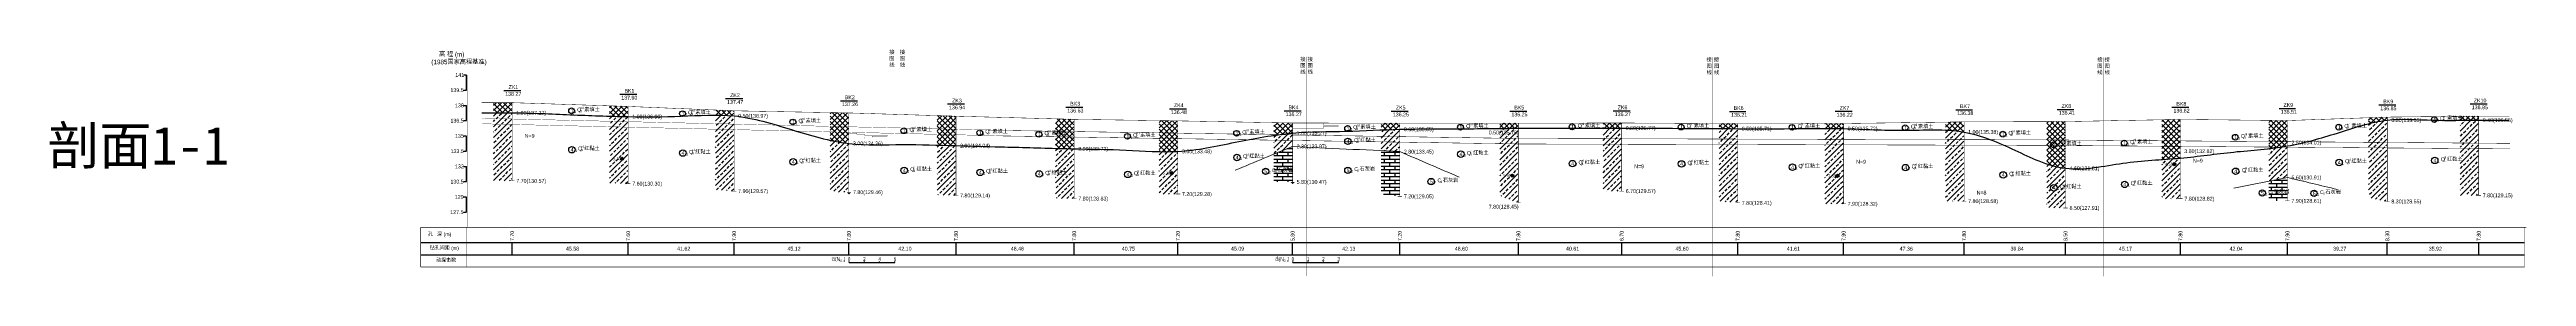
# Model space of a CAD drawing. Header units: inches. Extents: x -205 to 12199, y -11610 to -150.
# Drawn here: x -174 to 1449, y -299 to -150 of the extents above; entities that cross this region are included whole.
import ezdxf
from ezdxf.enums import TextEntityAlignment as Align

# ---------------------------------------------------------------- set-up
doc = ezdxf.new("R2010")
doc.units = ezdxf.units.IN
doc.header["$MEASUREMENT"] = 0
doc.linetypes.add('ACAD_ISO03W100', pattern=[30, 12, -18])
doc.linetypes.add('ACAD_ISO05W100', pattern=[34, 24, -3, 0.5, -3, 0.5, -3])
for name, color, linetype in [('GiCAD_PouMian', 7, 'Continuous'), ('GICAD_QUYANG', 7, 'Continuous'), ('地质-原位曲线', 7, 'Continuous'), ('地质-图框', 7, 'Continuous'), ('地质-地层符号', 3, 'Continuous'), ('地质-地层线', 7, 'Continuous'), ('地质-地面线', 7, 'Continuous'), ('地质-填充花纹', 4, 'Continuous'), ('地质-文字', 7, 'Continuous'), ('地质-标注栏', 7, 'Continuous'), ('地质-标贯', 7, 'Continuous'), ('地质-钻孔', 7, 'Continuous'), ('管底', 7, 'Continuous'), ('红线', 1, 'ACAD_ISO05W100')]:
    doc.layers.add(name, color=color, linetype=linetype)
doc.styles.add('LZ_PMT_LINE', font='', dxfattribs={"height": 2})
doc.styles.get("Standard").update_dxf_attribs({"font": ''})
doc.styles.add('地层编号', font='Comfont.shx', dxfattribs={"width": 0.7, "height": 2.5, "bigfont": 'Hztxt12a.shx'})
doc.styles.add('宋体', font='')
doc.styles.add('层底标注', font='Comfont.shx', dxfattribs={"width": 0.7, "height": 2.5, "bigfont": 'Hztxt12a.shx'})
doc.styles.add('岩土名称', font='Comfont.shx', dxfattribs={"width": 0.7, "height": 2.5, "bigfont": 'Hztxt12a.shx'})
doc.styles.add('时代', font='Comfont.shx', dxfattribs={"width": 0.7, "height": 2.5, "bigfont": 'Hztxt12a.shx'})
doc.styles.add('标注栏数据', font='Comfont.shx', dxfattribs={"width": 0.7, "height": 2.5, "bigfont": 'Hztxt12a.shx'})
doc.styles.add('标贯动探', font='Comfont.shx', dxfattribs={"width": 0.7, "height": 2.5, "bigfont": 'Hztxt12a.shx'})
doc.styles.add('钻孔标注', font='Comfont.shx', dxfattribs={"width": 0.7, "height": 2.5, "bigfont": 'Hztxt12a.shx'})
doc.styles.add('高程系统', font='Comfont.shx', dxfattribs={"width": 0.7, "height": 3, "bigfont": 'Hztxt12a.shx'})
doc.styles.get('LZ_PMT_LINE').set_extended_font_data('SimSun')
doc.styles.get('Standard').set_extended_font_data('SimSun')
doc.styles.get('宋体').set_extended_font_data('宋体')
doc.linetypes.add('bzhjcx', pattern='A,0.001,[2,XX1.shx,S=1,R=0,X=1,Y=0],-2', length=2.001)
doc.linetypes.add('swx', pattern='A,7,-1.5,["●",LZ_PMT_LINE,S=0.05,R=0,X=0,Y=0],-1.5', length=10)
pattern_1 = [(45, (37.919, -364.5747), (-3.535534, 3.535534), []), (45, (41.4545, -364.5747), (-3.535534, 3.535534), [2, -1])]
pattern_2 = [(45, (37.919, -364.5747), (-1.767767, 1.767767), []), (135, (37.919, -364.5747), (-1.767767, -1.767767), [])]
pattern_3 = [(45, (-52.081, -364.5747), (-3.535534, 3.535534), []), (45, (-48.5455, -364.5747), (-3.535534, 3.535534), [2, -1])]
pattern_4 = [(45, (-52.081, -364.5747), (-1.767767, 1.767767), []), (135, (-52.081, -364.5747), (-1.767767, -1.767767), [])]
pattern_5 = [(0, (-52.081, -364.5747), (0, 2.3), []), (90, (-52.081, -364.5747), (-3.5, 2.3), [2.3, -2.3])]
pattern_6 = [(45, (-142.081, -364.5747), (-3.535534, 3.535534), []), (45, (-138.5455, -364.5747), (-3.535534, 3.535534), [2, -1])]
pattern_7 = [(45, (-142.081, -364.5747), (-1.767767, 1.767767), []), (135, (-142.081, -364.5747), (-1.767767, -1.767767), [])]
pattern_8 = [(45, (-248.0193, -364.5747), (-1.767767, 1.767767), []), (135, (-248.0193, -364.5747), (-1.767767, -1.767767), [])]
pattern_9 = [(45, (-248.0193, -364.5747), (-3.535534, 3.535534), []), (45, (-244.4837, -364.5747), (-3.535534, 3.535534), [2, -1])]

# ---------------------------------------------------------------- blocks, each defined once
blk = doc.blocks.new('gkqy_yuan.dwg不标')
at = {"layer": 'GiCAD_PouMian'}
h = blk.add_hatch(color=7, dxfattribs=at)
edge = h.paths.add_edge_path()
edge.add_arc((0, 0), 1, 0, 360)
at = {"layer": 'GICAD_QUYANG', "color": 7}
blk.add_circle((0, 0), 1, dxfattribs=at)

msp = doc.modelspace()

# ---------------------------------------------------------------- hatches: boundary and pattern name
at = {"layer": '地质-填充花纹', "linetype": 'Continuous'}
h = msp.add_hatch(dxfattribs=at)
h.set_pattern_fill('GKSTT', scale=0.5, style=0, pattern_type=2)
h.set_pattern_definition(pattern_2)
h.paths.add_polyline_path([(128.86502, -191.62538), (116.86502, -191.62538), (116.86502, -184.95871), (128.86502, -184.95871)])
h = msp.add_hatch(dxfattribs=at)
h.set_pattern_fill('GKFZNT', scale=0.5, style=0, pattern_type=2)
h.set_pattern_definition(pattern_1)
h.paths.add_polyline_path([(128.86502, -236.29138), (124.11518, -236.27869), (119.1155, -236.29204), (116.86502, -236.29204), (116.86502, -191.62538), (128.86502, -191.62538)])
h = msp.add_hatch(dxfattribs=at)
h.set_pattern_fill('GKSTT', scale=0.5, style=0, pattern_type=2)
h.set_pattern_definition(pattern_2)
h.paths.add_polyline_path([(204.83556, -187.41733), (204.83556, -194.08663), (197.08127, -193.91654), (192.83556, -193.80003), (192.83556, -187.02769)])
h = msp.add_hatch(dxfattribs=at)
h.set_pattern_fill('GKFZNT', scale=0.5, style=0, pattern_type=2)
h.set_pattern_definition(pattern_1)
h.paths.add_polyline_path([(197.08127, -193.91654), (204.83556, -194.08663), (204.83556, -238.08318), (198.75827, -237.86609), (192.83556, -237.74921), (192.83556, -193.80003)])
h = msp.add_hatch(dxfattribs=at)
h.set_pattern_fill('GKSTT', scale=0.5, style=0, pattern_type=2)
h.set_pattern_definition(pattern_2)
h.paths.add_polyline_path([(274.2097, -190.28173), (274.2097, -193.61145), (264.75651, -193.08403), (262.2097, -193.08304), (262.2097, -189.78588)])
h = msp.add_hatch(dxfattribs=at)
h.set_pattern_fill('GKFZNT', scale=0.5, style=0, pattern_type=2)
h.set_pattern_definition(pattern_1)
h.paths.add_polyline_path([(264.75651, -193.08403), (274.2097, -193.61145), (274.2097, -242.94489), (268.67511, -242.6384), (262.895, -242.20602), (262.2097, -242.151), (262.2097, -193.08304)])
h = msp.add_hatch(dxfattribs=at)
h.set_pattern_fill('GKSTT', scale=0.5, style=0, pattern_type=2)
h.set_pattern_definition(pattern_2)
h.paths.add_polyline_path([(349.40206, -191.68745), (349.40206, -211.65373), (341.03135, -210.36866), (337.40206, -209.61755), (337.40206, -191.46402)])
h = msp.add_hatch(dxfattribs=at)
h.set_pattern_fill('GKSTT', scale=0.5, style=0, pattern_type=2)
h.set_pattern_definition(pattern_2)
h.paths.add_polyline_path([(419.56789, -193.81779), (419.56789, -213.15101), (414.72772, -213.00169), (409.73011, -212.84749), (407.56789, -212.78511), (407.56789, -193.45295)])
h = msp.add_hatch(dxfattribs=at)
h.set_pattern_fill('GKSTT', scale=0.5, style=0, pattern_type=2)
h.set_pattern_definition(pattern_8)
h.paths.add_polyline_path([(1357.12338, -196.46755), (1348.64241, -197.89866), (1345.12338, -198.74413), (1345.12338, -194.84965), (1357.12338, -194.43402)])
h = msp.add_hatch(dxfattribs=at)
h.set_pattern_fill('GKSTT', scale=0.5, style=0, pattern_type=2)
h.set_pattern_definition(pattern_8)
h.paths.add_polyline_path([(1416.98861, -196.4275), (1407.3045, -196.50796), (1404.98861, -196.52735), (1404.98861, -193.89516), (1416.98861, -193.76154)])
h = msp.add_hatch(dxfattribs=at)
h.set_pattern_fill('GKFZNT', scale=0.5, style=0, pattern_type=2)
h.set_pattern_definition(pattern_1)
h.paths.add_polyline_path([(341.03135, -210.36866), (349.40206, -211.65373), (349.40206, -243.68828), (343.38675, -243.59606), (337.40206, -243.54748), (337.40206, -209.61755)])
h = msp.add_hatch(dxfattribs=at)
h.set_pattern_fill('GKSTT', scale=0.5, style=0, pattern_type=2)
h.set_pattern_definition(pattern_4)
h.paths.add_polyline_path([(497.00197, -195.88537), (497.00197, -215.2198), (488.52318, -215.03087), (485.00197, -214.94033), (485.00197, -195.5651)])
h = msp.add_hatch(dxfattribs=at)
h.set_pattern_fill('GKSTT', scale=0.5, style=0, pattern_type=2)
h.set_pattern_definition(pattern_4)
h.paths.add_polyline_path([(564.91247, -196.88842), (564.91247, -216.89799), (556.18303, -217.10366), (552.91247, -217.04495), (552.91247, -196.7117)])
h = msp.add_hatch(dxfattribs=at)
h.set_pattern_fill('GKSTT', scale=0.5, style=0, pattern_type=2)
h.set_pattern_definition(pattern_4)
h.paths.add_polyline_path([(640.06415, -198.28739), (640.06415, -204.98543), (632.29266, -205.81605), (628.06415, -206.39079), (628.06415, -198.06385)])
h = msp.add_hatch(dxfattribs=at)
h.set_pattern_fill('GKFZNT', scale=0.5, style=0, pattern_type=2)
h.set_pattern_definition(pattern_3)
h.paths.add_polyline_path([(640.06415, -213.72939), (635.37592, -215.67992), (630.75952, -217.60056), (628.06415, -218.72197), (628.06415, -206.39079), (632.29266, -205.81605), (640.06415, -204.98543)])
h = msp.add_hatch(dxfattribs=at)
h.set_pattern_fill('GKSTT', scale=0.5, style=0, pattern_type=2)
h.set_pattern_definition(pattern_4)
h.paths.add_polyline_path([(710.27344, -198.42493), (710.27344, -202.43302), (705.39799, -202.58161), (700.40132, -202.7636), (698.27344, -202.84844), (698.27344, -198.40214)])
h = msp.add_hatch(dxfattribs=at)
h.set_pattern_fill('GKFZNT', scale=0.5, style=0, pattern_type=2)
h.set_pattern_definition(pattern_3)
h.paths.add_polyline_path([(710.27344, -217.07973), (705.38229, -216.83822), (700.38837, -216.59164), (698.27344, -216.48721), (698.27344, -202.84844), (700.40132, -202.7636), (705.39799, -202.58161), (710.27344, -202.43302)])
h = msp.add_hatch(dxfattribs=at)
h.set_pattern_fill('GKSTT', scale=0.5, style=0, pattern_type=2)
h.set_pattern_definition(pattern_4)
h.paths.add_polyline_path([(787.93242, -201.76067), (779.35172, -201.82705), (775.93242, -201.85988), (775.93242, -198.4254), (787.93242, -198.4254)])
h = msp.add_hatch(dxfattribs=at)
h.set_pattern_fill('GKFZNT', scale=0.5, style=0, pattern_type=2)
h.set_pattern_definition(pattern_3)
h.paths.add_polyline_path([(787.93242, -250.35101), (783.23433, -248.95285), (778.37642, -246.89602), (775.93242, -245.68868), (775.93242, -201.85988), (779.35172, -201.82705), (787.93242, -201.76067)])
h = msp.add_hatch(dxfattribs=at)
h.set_pattern_fill('GKSTT', scale=0.5, style=0, pattern_type=2)
h.set_pattern_definition(pattern_7)
h.paths.add_polyline_path([(855.6151, -201.62547), (847.02368, -201.62886), (843.6151, -201.63586), (843.6151, -198.31618), (855.6151, -198.29254)])
h = msp.add_hatch(dxfattribs=at)
h.set_pattern_fill('GKFZNT', scale=0.5, style=0, pattern_type=2)
h.set_pattern_definition(pattern_6)
h.paths.add_polyline_path([(855.6151, -242.95776), (850.24377, -242.93751), (849.80163, -242.95871), (843.6151, -242.95871), (843.6151, -201.63586), (847.02368, -201.62886), (855.6151, -201.62547)])
h = msp.add_hatch(dxfattribs=at)
h.set_pattern_fill('GKSTT', scale=0.5, style=0, pattern_type=2)
h.set_pattern_definition(pattern_7)
h.paths.add_polyline_path([(931.62211, -198.69071), (931.62211, -202.02438), (923.86812, -201.99397), (919.62211, -201.97462), (919.62211, -198.62756)])
h = msp.add_hatch(dxfattribs=at)
h.set_pattern_fill('GKFZNT', scale=0.5, style=0, pattern_type=2)
h.set_pattern_definition(pattern_6)
h.paths.add_polyline_path([(923.86812, -201.99397), (931.62211, -202.02438), (931.62211, -250.67308), (926.79706, -250.30739), (921.72769, -249.81682), (919.62211, -249.58568), (919.62211, -201.97462)])
h = msp.add_hatch(dxfattribs=at)
h.set_pattern_fill('GKSTT', scale=0.5, style=0, pattern_type=2)
h.set_pattern_definition(pattern_7)
h.paths.add_polyline_path([(1000.97605, -201.9555), (991.54837, -201.83353), (988.97605, -201.83188), (988.97605, -198.63717), (1000.97605, -198.62564)])
h = msp.add_hatch(dxfattribs=at)
h.set_pattern_fill('GKFZNT', scale=0.5, style=0, pattern_type=2)
h.set_pattern_definition(pattern_6)
h.paths.add_polyline_path([(991.54837, -201.83353), (1000.97605, -201.9555), (1000.97605, -251.29206), (995.30419, -251.29206), (989.67048, -251.24262), (988.97605, -251.23312), (988.97605, -201.83188)])
h = msp.add_hatch(dxfattribs=at)
h.set_pattern_fill('GKSTT', scale=0.5, style=0, pattern_type=2)
h.set_pattern_definition(pattern_7)
h.paths.add_polyline_path([(1079.91229, -204.19516), (1070.68412, -203.07997), (1067.91229, -202.94499), (1067.91229, -197.72424), (1079.91229, -197.56208)])
h = msp.add_hatch(dxfattribs=at)
h.set_pattern_fill('GKFZNT', scale=0.5, style=0, pattern_type=2)
h.set_pattern_definition(pattern_6)
h.paths.add_polyline_path([(1070.68412, -203.07997), (1079.91229, -204.19516), (1079.91229, -249.55847), (1074.90315, -249.55378), (1074.6082, -249.55871), (1067.91229, -249.55871), (1067.91229, -202.94499)])
h = msp.add_hatch(dxfattribs=at)
h.set_pattern_fill('GKSTT', scale=0.5, style=0, pattern_type=2)
h.set_pattern_definition(pattern_8)
h.paths.add_polyline_path([(1146.31771, -227.97515), (1138.57466, -226.41954), (1134.31771, -225.10131), (1134.31771, -197.39561), (1146.31771, -197.35947)])
h = msp.add_hatch(dxfattribs=at)
h.set_pattern_fill('GKSTT', scale=0.5, style=0, pattern_type=2)
h.set_pattern_definition(pattern_8)
h.paths.add_polyline_path([(1221.60732, -221.31274), (1214.08248, -221.93393), (1209.60732, -222.26262), (1209.60732, -196.18655), (1221.60732, -195.96342)])
h = msp.add_hatch(dxfattribs=at)
h.set_pattern_fill('GKSTT', scale=0.5, style=0, pattern_type=2)
h.set_pattern_definition(pattern_8)
h.paths.add_polyline_path([(1291.67872, -196.68949), (1291.67872, -213.39845), (1286.72516, -214.18461), (1281.76851, -214.84084), (1279.67872, -215.07762), (1279.67872, -196.56391)])
h = msp.add_hatch(dxfattribs=at)
h.set_pattern_fill('GKFZNT', scale=0.5, style=0, pattern_type=2)
h.set_pattern_definition(pattern_9)
h.paths.add_polyline_path([(1357.12338, -249.71698), (1351.88621, -248.84313), (1346.44272, -247.40837), (1345.12338, -247.02379), (1345.12338, -198.74413), (1348.64241, -197.89866), (1357.12338, -196.46755)])
h = msp.add_hatch(dxfattribs=at)
h.set_pattern_fill('GKFZNT', scale=0.5, style=0, pattern_type=2)
h.set_pattern_definition(pattern_9)
h.paths.add_polyline_path([(1416.98861, -245.75876), (1404.98861, -245.75876), (1404.98861, -196.52735), (1407.3045, -196.50796), (1416.98861, -196.4275)])
h = msp.add_hatch(dxfattribs=at)
h.set_pattern_fill('GKFZNT', scale=0.5, style=0, pattern_type=2)
h.set_pattern_definition(pattern_1)
h.paths.add_polyline_path([(409.73011, -212.84749), (414.72772, -213.00169), (419.56789, -213.15101), (419.56789, -245.81805), (413.9706, -245.65376), (408.12348, -245.47431), (407.56789, -245.45699), (407.56789, -212.78511)])
h = msp.add_hatch(dxfattribs=at)
h.set_pattern_fill('GKFZNT', scale=0.5, style=0, pattern_type=2)
h.set_pattern_definition(pattern_3)
h.paths.add_polyline_path([(488.52318, -215.03087), (497.00197, -215.2198), (497.00197, -247.89025), (490.80097, -247.84582), (485.00197, -247.65446), (485.00197, -214.94033)])
h = msp.add_hatch(dxfattribs=at)
h.set_pattern_fill('GKFZNT', scale=0.5, style=0, pattern_type=2)
h.set_pattern_definition(pattern_3)
h.paths.add_polyline_path([(564.91247, -244.8921), (552.91247, -244.8921), (552.91247, -217.04495), (556.18303, -217.10366), (564.91247, -216.89799)])
h = msp.add_hatch(dxfattribs=at)
h.set_pattern_fill('GKSHY', scale=0.5, style=0, pattern_type=2)
h.set_pattern_definition(pattern_5)
h.paths.add_polyline_path([(640.06415, -236.95871), (628.06415, -236.95871), (628.06415, -218.72197), (630.75952, -217.60056), (635.37592, -215.67992), (640.06415, -213.72939)])
h = msp.add_hatch(dxfattribs=at)
h.set_pattern_fill('GKSHY', scale=0.5, style=0, pattern_type=2)
h.set_pattern_definition(pattern_5)
h.paths.add_polyline_path([(700.38837, -216.59164), (705.38229, -216.83822), (710.27344, -217.07973), (710.27344, -246.3917), (698.27344, -244.77367), (698.27344, -216.48721)])
h = msp.add_hatch(dxfattribs=at)
h.set_pattern_fill('GKFZNT', scale=0.5, style=0, pattern_type=2)
h.set_pattern_definition(pattern_9)
h.paths.add_polyline_path([(1138.57466, -226.41954), (1146.31771, -227.97515), (1146.31771, -254.02467), (1141.03486, -254.00968), (1135.50103, -253.78935), (1134.31771, -253.70843), (1134.31771, -225.10131)])
h = msp.add_hatch(dxfattribs=at)
h.set_pattern_fill('GKFZNT', scale=0.5, style=0, pattern_type=2)
h.set_pattern_definition(pattern_9)
h.paths.add_polyline_path([(1221.60732, -247.95877), (1209.60732, -247.95877), (1209.60732, -222.26262), (1214.08248, -221.93393), (1221.60732, -221.31274)])
h = msp.add_hatch(dxfattribs=at)
h.set_pattern_fill('GKFZNT', scale=0.5, style=0, pattern_type=2)
h.set_pattern_definition(pattern_9)
h.paths.add_polyline_path([(1291.67872, -234.07515), (1284.21935, -235.55841), (1279.67872, -236.46129), (1279.67872, -215.07762), (1281.76851, -214.84084), (1286.72516, -214.18461), (1291.67872, -213.39845)])
h = msp.add_hatch(dxfattribs=at)
h.set_pattern_fill('GKSHY', scale=0.5, style=0, pattern_type=2)
h.set_pattern_definition([(0, (-248.0193, -364.5747), (0, 2.3), []), (90, (-248.0193, -364.5747), (-3.5, 2.3), [2.3, -2.3])])
h.paths.add_polyline_path([(1291.67872, -249.35877), (1279.67872, -249.35877), (1279.67872, -236.46129), (1284.21935, -235.55841), (1291.67872, -234.07515)])

# ---------------------------------------------------------------- linework, layer by layer
at = {"layer": '地质-原位曲线', "color": 7, "linetype": 'Continuous'}
for p, q in [((349.80206, -289.75874), (349.80206, -289.25874)), ((349.80206, -289.75874), (379.80206, -289.75874)), ((359.80206, -289.75874), (359.80206, -289.25874)), ((369.80206, -289.75874), (369.80206, -289.25874)), ((379.80206, -289.75874), (379.80206, -289.25874)), ((640.46416, -289.75874), (640.46416, -289.25874)), ((640.46416, -289.75874), (670.46416, -289.75874)), ((650.46416, -289.75874), (650.46416, -289.25874)), ((660.46416, -289.75874), (660.46416, -289.25874)), ((670.46416, -289.75874), (670.46416, -289.25874))]:
    msp.add_line(p, q, dxfattribs=at)
at = {"layer": '地质-原位曲线', "color": 7, "linetype": 'Continuous', "const_width": 0.2, "flags": 128}
for points in [[(349.80206, -205.02544), (354.80206, -205.02544), (354.80206, -205.6921), (359.80206, -205.6921), (359.80206, -206.35877), (374.80206, -206.35877), (374.80206, -207.02544), (364.80206, -207.02544), (364.80206, -207.6921), (359.80206, -207.6921), (359.80206, -208.35877), (349.80206, -208.35877)], [(640.46416, -198.29205), (660.46416, -198.29205), (660.46416, -198.9587), (660.46416, -198.9587), (660.46416, -199.62537), (670.46416, -199.62537), (670.46416, -200.29205), (660.46416, -200.29205), (660.46416, -200.9587), (660.46416, -200.9587), (660.46416, -201.62537), (640.46416, -201.62537)]]:
    msp.add_lwpolyline(points, dxfattribs=at)
at = {"layer": '地质-地层符号', "color": 7, "linetype": 'Continuous'}
for centre, major_axis in [((167.97529, -190.32541), (0, 1.875)), ((240.64763, -192.15875), (0, 1.875)), ((1388.181, -196.05873), (0, 1.875)), ((312.93088, -197.62542), (0, 1.875)), ((385.60998, -203.39208), (0, 1.875)), ((435.34146, -204.69121), (0, 1.875)), ((474.0585, -205.73107), (0, 1.875)), ((532.08222, -207.0254), (0, 1.875)), ((603.61331, -205.05874), (0, 1.875)), ((676.29379, -201.82539), (0, 1.875)), ((676.54379, -210.32539), (0, 2.125)), ((750.22793, -201.05874), (0, 1.875)), ((823.36506, -200.82443), (0, 1.875)), ((894.7436, -200.9587), (0, 1.875)), ((967.42408, -201.12538), (0, 1.875)), ((1041.56917, -201.39205), (0, 1.875)), ((1105.51366, -205.63226), (0, 1.875)), ((1138.71637, -212.58873), (0, 1.875)), ((1185.08752, -211.45874), (0, 1.875)), ((1257.76802, -207.62544), (0, 1.875)), ((1325.52606, -201.0254), (0, 1.875)), ((168.22529, -215.82541), (0, 2.125)), ((240.89763, -217.99209), (0, 2.125)), ((313.18088, -223.79209), (0, 2.125)), ((603.86331, -220.89207), (0, 2.125)), ((750.47793, -218.72539), (0, 2.125)), ((823.61506, -224.94308), (0, 2.125)), ((894.9936, -225.14124), (0, 2.125)), ((967.67408, -227.29204), (0, 2.125)), ((1041.81917, -227.56813), (0, 2.125)), ((1325.77606, -224.19206), (0, 2.125)), ((1388.431, -222.84818), (0, 2.125)), ((385.85998, -229.39208), (0, 2.125)), ((435.59146, -230.69185), (0, 2.125)), ((474.3085, -231.71886), (0, 2.125)), ((532.33222, -232.0254), (0, 2.125)), ((622.60956, -230.00038), (0, 2.08333)), ((676.50213, -229.32539), (0, 2.08333)), ((731.02152, -236.72541), (0, 2.08333)), ((1105.76366, -232.36511), (0, 2.125)), ((1138.96637, -240.8375), (0, 2.125)), ((1185.33752, -238.55969), (0, 2.125)), ((1258.01802, -229.95877), (0, 2.125)), ((1275.4947, -244.23372), (0, 2.08333)), ((1309.37322, -244.45876), (0, 2.08333))]:
    msp.add_ellipse(centre, major_axis=major_axis, ratio=1, dxfattribs=at)
at = {"layer": '地质-地层线', "color": 7, "lineweight": 25}
for points, knots in [([(109.11502, -191.62538), (112.44829, -191.62844), (119.11484, -191.63458), (138.45173, -191.54563), (167.09388, -192.93336), (203.99459, -194.28477), (239.70902, -194.33567), (276.0395, -191.41601), (312.05487, -202.74285), (348.20558, -213.62137), (384.79978, -211.93627), (417.88124, -213.16974), (439.34498, -213.68969), (449.11502, -213.94178)], [0, 0, 0, 0, 10, 20, 58.0052858698, 96.0105717396, 130.698427536, 165.3862833324, 204.0524747507, 242.7186661689, 277.8092447925, 312.899823416, 342.2106265322, 342.2106265322, 342.2106265322, 342.2106265322]), ([(449.11502, -213.94178), (452.25496, -214.0228), (468.30556, -214.44508), (495.67087, -215.34449), (531.18003, -215.62722), (566.6311, -218.60093), (602.73685, -210.73629), (639.23234, -203.89427), (675.44848, -204.04243), (711.74249, -202.01556), (749.35734, -202.22535), (775.55048, -201.83202), (788.80415, -201.75506), (789.11502, -201.75332)], [342.2106265322, 342.2106265322, 342.2106265322, 342.2106265322, 351.6306512662, 390.3614791165, 424.3269508039, 458.2924224914, 496.3390406678, 534.3856588442, 569.5131498859, 604.6406409276, 643.4715635918, 682.302486256, 683.2351442224, 683.2351442224, 683.2351442224, 683.2351442224]), ([(789.11502, -201.75332), (800.08393, -201.6919), (822.3349, -201.73011), (857.25287, -201.54782), (893.8677, -201.84119), (930.76633, -202.04464), (966.53776, -202.10478), (1002.8735, -201.45807), (1040.51636, -204.09164), (1079.38483, -200.95479), (1107.69429, -213.32422), (1123.82739, -221.08173), (1129.11502, -223.19349)], [683.2351442224, 683.2351442224, 683.2351442224, 683.2351442224, 716.143891697, 749.985297138, 787.9893252509, 825.9933533638, 860.6703408026, 895.3473282415, 934.8317164007, 974.3161045599, 1009.5869162353, 1026.5152153533, 1026.5152153533, 1026.5152153533, 1026.5152153533]), ([(1129.11502, -223.19349), (1134.84438, -225.48167), (1152.57905, -231.03297), (1184.35389, -223.33246), (1221.022, -222.02483), (1256.8325, -216.85393), (1291.68028, -214.66376), (1324.67416, -205.22308), (1355.82599, -194.361), (1387.37375, -196.96697), (1410.58905, -196.38262), (1427.23934, -196.43127), (1433.90552, -196.42737), (1437.23861, -196.42543)], [1026.5152153533, 1026.5152153533, 1026.5152153533, 1026.5152153533, 1044.8577279107, 1082.6527728785, 1120.4478178462, 1155.7073537029, 1190.9668895596, 1224.7668301673, 1258.5667707749, 1288.4993841477, 1318.4319975206, 1328.4319975206, 1338.4319975206, 1338.4319975206, 1338.4319975206, 1338.4319975206])]:
    msp.add_open_spline(points, degree=3, knots=knots, dxfattribs=at)
at = {"layer": '地质-地层线', "color": 7, "linetype": 'bzhjcx', "lineweight": 0}
for points in [[(602.73931, -229.25832), (621.52673, -221.44185), (640.31415, -213.62538)], [(640.31415, -213.62538), (675.41879, -215.35872), (710.52344, -217.09207)], [(710.52344, -217.09207), (729.93769, -225.42519), (749.35193, -233.75831)], [(1256.89402, -240.99191), (1274.41137, -237.50867), (1291.92872, -234.02544)], [(1291.92872, -234.02544), (1308.28939, -237.95863), (1324.65005, -241.89183)]]:
    msp.add_spline(points, degree=3, dxfattribs=at)
at = {"layer": '地质-地面线', "color": 7, "linetype": 'Continuous', "const_width": 0.3}
for points in [[(109.11502, -184.95871), (129.11502, -184.95871), (205.08556, -187.42544), (274.4597, -190.29206), (349.65206, -191.69211), (419.81789, -193.82539), (449.11502, -194.6073)], [(449.11502, -194.6073), (497.25197, -195.89204), (565.16247, -196.8921), (640.31415, -198.29204), (710.52344, -198.4254), (788.18242, -198.4254), (789.11502, -198.42357)], [(1129.11502, -197.41127), (1146.56771, -197.35871), (1221.85732, -195.95877), (1291.92872, -196.69211), (1357.37338, -194.42536), (1417.23861, -193.75876), (1437.23861, -193.75876)], [(789.11502, -198.42357), (855.8651, -198.29204), (931.87211, -198.69203), (1001.22605, -198.6254), (1080.16229, -197.55871), (1129.11502, -197.41127)]]:
    msp.add_lwpolyline(points, dxfattribs=at)
at = {"layer": '地质-文字', "color": 7, "linetype": 'Continuous'}
for p, q in [((97.11502, -166.75874), (99.11502, -166.75874)), ((97.11502, -176.75874), (99.11502, -176.75874)), ((97.11502, -186.75874), (99.11502, -186.75874)), ((97.11502, -196.75874), (99.11502, -196.75874)), ((97.11502, -206.75874), (99.11502, -206.75874)), ((97.11502, -216.75874), (99.11502, -216.75874)), ((97.11502, -226.75874), (99.11502, -226.75874)), ((97.11502, -236.75874), (99.11502, -236.75874)), ((97.11502, -246.75874), (99.11502, -246.75874)), ((97.11502, -256.75874), (99.11502, -256.75874))]:
    msp.add_line(p, q, dxfattribs=at)
at = {"layer": '地质-文字', "color": 7, "linetype": 'Continuous', "flags": 128}
for points, const_width in [([(98.61502, -166.75874), (99.61502, -166.75874)], 0.1), ([(98.61502, -166.75874), (98.61502, -266.75874)], 0.1), ([(99.11502, -166.75874), (99.11502, -176.75874)], 1), ([(99.61502, -166.75874), (99.61502, -266.75874)], 0.1), ([(99.11502, -186.75874), (99.11502, -196.75874)], 1), ([(99.11502, -206.75874), (99.11502, -216.75874)], 1), ([(99.11502, -226.75874), (99.11502, -236.75874)], 1), ([(99.11502, -246.75874), (99.11502, -256.75874)], 1), ([(99.11502, -266.75874), (99.11502, -266.75874)], 1)]:
    msp.add_lwpolyline(points, dxfattribs=dict(at, const_width=const_width))
at = {"layer": '地质-标注栏', "color": 7, "linetype": 'Continuous', "const_width": 0.3}
for points in [[(69.11502, -266.75874), (1448.36595, -266.75874)], [(69.11502, -266.75874), (69.11502, -292.75874)], [(99.11502, -266.75874), (99.11502, -292.75874)], [(409.11501, -266.75874), (799.11501, -266.75874)], [(749.11504, -266.75874), (1139.11504, -266.75874)], [(1089.11501, -266.75874), (1447.2386, -266.75874)], [(1447.2386, -266.75874), (1447.2386, -292.75874)], [(69.11502, -292.75874), (459.11502, -292.75874)], [(409.11501, -292.75874), (799.11501, -292.75874)], [(749.11504, -292.75874), (1139.11504, -292.75874)], [(1089.11501, -292.75874), (1447.2386, -292.75874)]]:
    msp.add_lwpolyline(points, dxfattribs=at)
at = {"layer": '地质-标注栏', "color": 7, "linetype": 'Continuous'}
for points in [[(69.11502, -276.75874), (459.11502, -276.75874)], [(69.11502, -284.75874), (459.11502, -284.75874)], [(129.11502, -284.75874), (129.11502, -276.75874)], [(205.08556, -284.75874), (205.08556, -276.75874)], [(205.08556, -284.75874), (205.08556, -276.75874)], [(274.4597, -284.75874), (274.4597, -276.75874)], [(274.4597, -284.75874), (274.4597, -276.75874)], [(349.65206, -284.75874), (349.65206, -276.75874)], [(349.65206, -284.75874), (349.65206, -276.75874)], [(409.11501, -276.75874), (799.11501, -276.75874)], [(409.11501, -284.75874), (799.11501, -284.75874)], [(419.81789, -284.75874), (419.81789, -276.75874)], [(419.81789, -284.75874), (419.81789, -276.75874)], [(497.25197, -284.75874), (497.25197, -276.75874)], [(497.25197, -284.75874), (497.25197, -276.75874)], [(565.16247, -284.75874), (565.16247, -276.75874)], [(565.16247, -284.75874), (565.16247, -276.75874)], [(640.31415, -284.75874), (640.31415, -276.75874)], [(640.31415, -284.75874), (640.31415, -276.75874)], [(710.52344, -284.75874), (710.52344, -276.75874)], [(710.52344, -284.75874), (710.52344, -276.75874)], [(749.11504, -276.75874), (1139.11504, -276.75874)], [(749.11504, -284.75874), (1139.11504, -284.75874)], [(788.18242, -284.75874), (788.18242, -276.75874)], [(788.18242, -284.75874), (788.18242, -276.75874)], [(855.8651, -284.75874), (855.8651, -276.75874)], [(855.8651, -284.75874), (855.8651, -276.75874)], [(931.87211, -284.75874), (931.87211, -276.75874)], [(931.87211, -284.75874), (931.87211, -276.75874)], [(1001.22605, -284.75874), (1001.22605, -276.75874)], [(1001.22605, -284.75874), (1001.22605, -276.75874)], [(1080.16229, -284.75874), (1080.16229, -276.75874)], [(1080.16229, -284.75874), (1080.16229, -276.75874)], [(1089.11501, -276.75874), (1447.2386, -276.75874)], [(1089.11501, -284.75874), (1447.2386, -284.75874)], [(1146.56771, -284.75874), (1146.56771, -276.75874)], [(1146.56771, -284.75874), (1146.56771, -276.75874)], [(1221.85732, -284.75874), (1221.85732, -276.75874)], [(1221.85732, -284.75874), (1221.85732, -276.75874)], [(1291.92872, -284.75874), (1291.92872, -276.75874)], [(1291.92872, -284.75874), (1291.92872, -276.75874)], [(1357.37338, -284.75874), (1357.37338, -276.75874)], [(1357.37338, -284.75874), (1357.37338, -276.75874)], [(1417.23861, -284.75874), (1417.23861, -276.75874)]]:
    msp.add_lwpolyline(points, dxfattribs=at)
at = {"layer": '地质-钻孔', "color": 7, "linetype": 'Continuous'}
for p, q in [((123.54359, -176.9587), (134.68645, -176.9587)), ((199.51412, -179.42544), (210.65699, -179.42544)), ((268.8466, -182.29206), (280.07279, -182.29206)), ((344.08062, -183.6921), (355.2235, -183.6921)), ((414.2048, -185.82539), (425.43099, -185.82539)), ((491.72222, -187.89204), (502.78173, -187.89204)), ((559.54937, -188.8921), (570.77557, -188.8921)), ((634.74273, -190.29205), (645.88555, -190.29205)), ((704.95202, -190.42541), (716.09484, -190.42541)), ((782.61102, -190.42541), (793.75384, -190.42541)), ((850.29369, -190.29205), (861.43652, -190.29205)), ((926.50903, -190.69203), (937.23522, -190.69203)), ((995.65466, -190.62539), (1006.79748, -190.62539)), ((1074.63256, -189.55871), (1085.69201, -189.55871)), ((1141.16298, -189.35871), (1151.97243, -189.35871)), ((1216.28591, -187.95876), (1227.42873, -187.95876)), ((1286.56557, -188.6921), (1297.29177, -188.6921)), ((1351.8019, -186.42536), (1362.94484, -186.42536)), ((1411.66713, -185.75875), (1422.81008, -185.75875))]:
    msp.add_line(p, q, dxfattribs=at)
at = {"layer": '地质-钻孔', "color": 7, "const_width": 0.3, "flags": 128}
for points in [[(129.11502, -184.95871), (129.11502, -236.29204)], [(205.08556, -187.42545), (205.08556, -238.09211)], [(274.4597, -190.29206), (274.4597, -242.95873)], [(349.65206, -191.69211), (349.65206, -243.69211)], [(419.81789, -193.82539), (419.81789, -245.82539)], [(1357.37338, -194.42536), (1357.37338, -249.7587)], [(1417.23861, -193.75876), (1417.23861, -245.75876)], [(497.25197, -195.89204), (497.25197, -247.89204)], [(565.16247, -196.8921), (565.16247, -244.8921)], [(640.31415, -198.29204), (640.31415, -236.95871)], [(710.52344, -198.4254), (710.52344, -246.4254)], [(788.18242, -198.4254), (788.18242, -250.42541)], [(855.8651, -198.29204), (855.8651, -242.95871)], [(931.87211, -198.69203), (931.87211, -250.69203)], [(1001.22605, -198.6254), (1001.22605, -251.29206)], [(1080.16229, -197.55871), (1080.16229, -249.55871)], [(1146.56771, -197.35871), (1146.56771, -254.02538)], [(1221.85732, -195.95877), (1221.85732, -247.95877)], [(1291.92872, -196.69211), (1291.92872, -249.35878)]]:
    msp.add_lwpolyline(points, dxfattribs=at)
at = {"layer": '地质-钻孔', "color": 7, "linetype": 'Continuous', "const_width": 0.3, "flags": 128}
for points in [[(127.61502, -236.29204), (130.61502, -236.29204)], [(203.58556, -238.09211), (206.58556, -238.09211)], [(272.9597, -242.95873), (275.9597, -242.95873)], [(854.3651, -242.95871), (857.3651, -242.95871)], [(418.31789, -245.82539), (421.31789, -245.82539)], [(495.75197, -247.89204), (498.75197, -247.89204)], [(563.66247, -244.8921), (566.66247, -244.8921)], [(709.02344, -246.4254), (712.02344, -246.4254)], [(786.68242, -250.42541), (789.68242, -250.42541)], [(930.37211, -250.69203), (933.37211, -250.69203)], [(999.72605, -251.29206), (1002.72605, -251.29206)], [(1078.66229, -249.55871), (1081.66229, -249.55871)], [(1145.06771, -254.02538), (1148.06771, -254.02538)], [(1220.35732, -247.95877), (1223.35732, -247.95877)], [(1290.42872, -249.35878), (1293.42872, -249.35878)], [(1355.87338, -249.7587), (1358.87338, -249.7587)], [(1415.73861, -245.75876), (1418.73861, -245.75876)]]:
    msp.add_lwpolyline(points, dxfattribs=at)
at = {"layer": '地质-钻孔', "color": 7, "linetype": 'Continuous'}
for points in [[(638.81415, -236.95871), (641.81415, -236.95871), (640.31415, -238.45871)], [(348.15206, -243.69211), (351.15206, -243.69211), (349.65206, -245.19211)]]:
    msp.add_solid(points, dxfattribs=at)
at = {"layer": '管底', "linetype": 'swx'}
msp.add_lwpolyline([(109.44462, -198.80535, 0.2, 0.2, 0), (449.00869, -206.68953, 0.1, 0.1, 0)], format="xyseb", dxfattribs=at)
for points, const_width in [([(109.52819, -195.20632), (449.09225, -203.0905)], 0.2), ([(449.00729, -206.75874), (789.1684, -212.07015)], 0.3), ([(449.0635, -203.15918), (789.2246, -208.47059)], 0.3), ([(789.17767, -208.47016), (1129.66024, -209.34704)], 0.3), ([(1129.67802, -209.34713), (1437.80292, -211.66224)], 0.3), ([(789.1684, -212.07015), (1129.65097, -212.94703)], 0.3), ([(1129.65097, -212.94703), (1437.77587, -215.26214)], 0.3)]:
    msp.add_lwpolyline(points, dxfattribs=dict(at, const_width=const_width))
at = {"layer": '红线', "linetype": 'ACAD_ISO03W100', "ltscale": 0.4, "const_width": 0.2}
for points in [[(381.59435, -150.14467), (381.59435, -293.93558)], [(649.23316, -154.86808), (649.23316, -298.65899)], [(915.40823, -155.14509), (915.40823, -298.936)], [(1171.29828, -155.14509), (1171.29828, -298.936)]]:
    msp.add_lwpolyline(points, dxfattribs=at)

# ---------------------------------------------------------------- block references
at = {"layer": '地质-图框', "color": 7, "linetype": 'Continuous'}
for p in [(201.08556, -221.75878), (1217.85732, -225.2921), (561.16247, -231.22543), (784.18242, -232.75874), (997.22605, -232.95873)]:
    msp.add_blockref('gkqy_yuan.dwg不标', p, dxfattribs=at)

# ---------------------------------------------------------------- texts
at = {"layer": 'GiCAD_PouMian', "color": 7, "style": '宋体'}
msp.add_text('剖面1-1', height=25, dxfattribs=at).set_placement((-175.42919, -225.56533))
at = {"layer": '地质-原位曲线', "color": 7, "linetype": 'Continuous', "style": '标注栏数据', "width": 0.7}
for s, height, p in [('击', 2.5, (338.28122, -288.75874)), ('(N', 2.5, (340.63122, -288.75874)), ('63.5', 1.5, (343.33956, -289.38374)), (')', 2.5, (346.35456, -288.75874)), ('击', 2.5, (628.94333, -288.75874)), ('(N', 2.5, (631.29333, -288.75874)), ('63.5', 1.5, (634.00166, -289.38374)), (')', 2.5, (637.01666, -288.75874))]:
    msp.add_text(s, height=height, dxfattribs=at).set_placement(p)
for s, p in [('0', (349.80206, -288.75874)), ('2', (359.80206, -288.75874)), ('4', (369.80206, -288.75874)), ('6', (379.80206, -288.75874)), ('0', (640.46416, -288.75874)), ('1', (650.46416, -288.75874)), ('2', (660.46416, -288.75874)), ('3', (670.46416, -288.75874))]:
    msp.add_text(s, height=2.5, dxfattribs=at).set_placement(p, align=Align.CENTER)
at = {"layer": '地质-图框', "color": 7, "linetype": 'Continuous', "width": 0.7}
for s, p in [('5.30', (195.21096, -222.75878)), ('4.55', (1211.98272, -226.2921)), ('5.30', (555.28787, -232.22543)), ('5.30', (778.30783, -233.75874)), ('5.30', (991.35145, -233.95873))]:
    msp.add_text(s, height=2, dxfattribs=at).set_placement(p)
at = {"layer": '地质-地层符号', "color": 7, "linetype": 'Continuous'}
for s, height, style, p in [('1', 2.5, '地层编号', (167.35029, -191.57541)), ('1', 1.625, '地层编号', (169.85029, -191.77541)), ('Q', 2.5, '时代', (171.66279, -190.77541)), ('素填土', 2.5, '岩土名称', (176.32946, -190.77541)), ('1', 2.5, '地层编号', (240.02263, -193.40875)), ('1', 1.625, '地层编号', (242.52263, -193.60875)), ('Q', 2.5, '时代', (244.33513, -192.60875)), ('素填土', 2.5, '岩土名称', (249.00179, -192.60875)), ('Q', 2.5, '时代', (1391.8685, -196.50873)), ('素填土', 2.5, '岩土名称', (1396.53516, -196.50873)), ('1', 2.5, '地层编号', (312.30588, -198.87542)), ('1', 1.625, '地层编号', (314.80588, -199.07542)), ('Q', 2.5, '时代', (316.61838, -198.07542)), ('素填土', 2.5, '岩土名称', (321.28505, -198.07542)), ('1', 2.5, '地层编号', (384.98498, -204.64208)), ('1', 1.625, '地层编号', (387.48498, -204.84208)), ('Q', 2.5, '时代', (389.29748, -203.84208)), ('素填土', 2.5, '岩土名称', (393.96414, -203.84208)), ('1', 2.5, '地层编号', (434.71646, -205.94121)), ('1', 1.625, '地层编号', (437.21646, -206.14121)), ('Q', 2.5, '时代', (439.02896, -205.14121)), ('素填土', 2.5, '岩土名称', (443.69562, -205.14121)), ('1', 2.5, '地层编号', (473.4335, -206.98107)), ('1', 1.625, '地层编号', (475.9335, -207.18107)), ('Q', 2.5, '时代', (477.746, -206.18107)), ('素填土', 2.5, '岩土名称', (482.41266, -206.18107)), ('1', 2.5, '地层编号', (531.45722, -208.2754)), ('1', 1.625, '地层编号', (533.95722, -208.4754)), ('Q', 2.5, '时代', (535.76972, -207.4754)), ('素填土', 2.5, '岩土名称', (540.43639, -207.4754)), ('1', 2.5, '地层编号', (602.98831, -206.30874)), ('1', 1.625, '地层编号', (605.48831, -206.50874)), ('Q', 2.5, '时代', (607.30081, -205.50874)), ('素填土', 2.5, '岩土名称', (611.96747, -205.50874)), ('4', 2.5, '地层编号', (675.66879, -211.57539)), ('1', 2.5, '地层编号', (675.66879, -203.07539)), ('1', 1.625, '地层编号', (678.16879, -203.27539)), ('1', 1.625, '地层编号', (678.66879, -211.77539)), ('Q', 2.5, '时代', (679.98129, -202.27539)), ('Q', 2.5, '时代', (680.48129, -210.77539)), ('红黏土', 2.5, '岩土名称', (684.60629, -210.77539)), ('素填土', 2.5, '岩土名称', (684.64796, -202.27539)), ('1', 2.5, '地层编号', (749.60293, -202.30874)), ('1', 1.625, '地层编号', (752.10293, -202.50874)), ('Q', 2.5, '时代', (753.91543, -201.50874)), ('素填土', 2.5, '岩土名称', (758.5821, -201.50874)), ('1', 2.5, '地层编号', (822.74006, -202.07443)), ('1', 1.625, '地层编号', (825.24006, -202.27443)), ('Q', 2.5, '时代', (827.05256, -201.27443)), ('素填土', 2.5, '岩土名称', (831.71923, -201.27443)), ('1', 2.5, '地层编号', (894.1186, -202.2087)), ('1', 1.625, '地层编号', (896.6186, -202.4087)), ('Q', 2.5, '时代', (898.4311, -201.4087)), ('素填土', 2.5, '岩土名称', (903.09777, -201.4087)), ('1', 2.5, '地层编号', (966.79908, -202.37538)), ('1', 1.625, '地层编号', (969.29908, -202.57538)), ('Q', 2.5, '时代', (971.11158, -201.57538)), ('素填土', 2.5, '岩土名称', (975.77824, -201.57538)), ('1', 2.5, '地层编号', (1040.94417, -202.64205)), ('1', 1.625, '地层编号', (1043.44417, -202.84205)), ('Q', 2.5, '时代', (1045.25667, -201.84205)), ('素填土', 2.5, '岩土名称', (1049.92334, -201.84205)), ('1', 2.5, '地层编号', (1104.88866, -206.88226)), ('1', 1.625, '地层编号', (1107.38866, -207.08226)), ('Q', 2.5, '时代', (1109.20116, -206.08226)), ('素填土', 2.5, '岩土名称', (1113.86782, -206.08226)), ('Q', 2.5, '时代', (1142.40387, -213.03873)), ('素填土', 2.5, '岩土名称', (1147.07053, -213.03873)), ('1', 2.5, '地层编号', (1184.46252, -212.70874)), ('Q', 2.5, '时代', (1188.77502, -211.90874)), ('素填土', 2.5, '岩土名称', (1193.44168, -211.90874)), ('1', 2.5, '地层编号', (1257.14302, -208.87544)), ('1', 1.625, '地层编号', (1259.64302, -209.07544)), ('Q', 2.5, '时代', (1261.45552, -208.07544)), ('素填土', 2.5, '岩土名称', (1266.12219, -208.07544)), ('1', 2.5, '地层编号', (1324.90106, -202.2754)), ('1', 1.625, '地层编号', (1327.40106, -202.4754)), ('Q', 2.5, '时代', (1329.21356, -201.4754)), ('素填土', 2.5, '岩土名称', (1333.88022, -201.4754)), ('1', 2.5, '地层编号', (1387.556, -197.30873)), ('1', 1.625, '地层编号', (1390.056, -197.50873)), ('4', 2.5, '地层编号', (167.35029, -217.07541)), ('1', 1.625, '地层编号', (170.35029, -217.27541)), ('Q', 2.5, '时代', (172.16279, -216.27541)), ('红黏土', 2.5, '岩土名称', (176.28779, -216.27541)), ('4', 2.5, '地层编号', (240.02263, -219.24209)), ('1', 1.625, '地层编号', (243.02263, -219.44209)), ('Q', 2.5, '时代', (244.83513, -218.44209)), ('红黏土', 2.5, '岩土名称', (248.96013, -218.44209)), ('4', 2.5, '地层编号', (312.30588, -225.04209)), ('1', 1.625, '地层编号', (315.30588, -225.24209)), ('Q', 2.5, '时代', (317.11838, -224.24209)), ('红黏土', 2.5, '岩土名称', (321.24338, -224.24209)), ('红黏土', 2.5, '岩土名称', (393.92248, -229.84208)), ('4', 2.5, '地层编号', (602.98831, -222.14207)), ('1', 1.625, '地层编号', (605.98831, -222.34207)), ('Q', 2.5, '时代', (607.80081, -221.34207)), ('红黏土', 2.5, '岩土名称', (611.92581, -221.34207)), ('石灰岩', 2.5, '岩土名称', (684.21046, -229.77539)), ('4', 2.5, '地层编号', (749.60293, -219.97539)), ('1', 1.625, '地层编号', (752.60293, -220.17539)), ('Q', 2.5, '时代', (754.41543, -219.17539)), ('红黏土', 2.5, '岩土名称', (758.54043, -219.17539)), ('4', 2.5, '地层编号', (822.74006, -226.19308)), ('1', 1.625, '地层编号', (825.74006, -226.39308)), ('Q', 2.5, '时代', (827.55256, -225.39308)), ('红黏土', 2.5, '岩土名称', (831.67756, -225.39308)), ('4', 2.5, '地层编号', (894.1186, -226.39124)), ('1', 1.625, '地层编号', (897.1186, -226.59124)), ('Q', 2.5, '时代', (898.9311, -225.59124)), ('红黏土', 2.5, '岩土名称', (903.0561, -225.59124)), ('4', 2.5, '地层编号', (966.79908, -228.54204)), ('1', 1.625, '地层编号', (969.79908, -228.74204)), ('Q', 2.5, '时代', (971.61158, -227.74204)), ('红黏土', 2.5, '岩土名称', (975.73658, -227.74204)), ('4', 2.5, '地层编号', (1040.94417, -228.81813)), ('Q', 2.5, '时代', (1045.75667, -228.01813)), ('红黏土', 2.5, '岩土名称', (1049.88167, -228.01813)), ('1', 2.5, '地层编号', (1138.09137, -213.83873)), ('1', 1.625, '地层编号', (1140.59137, -214.03873)), ('1', 1.625, '地层编号', (1186.96252, -212.90874)), ('4', 2.5, '地层编号', (1324.90106, -225.44206)), ('1', 1.625, '地层编号', (1327.90106, -225.64206)), ('Q', 2.5, '时代', (1329.71356, -224.64206)), ('红黏土', 2.5, '岩土名称', (1333.83856, -224.64206)), ('4', 2.5, '地层编号', (1387.556, -224.09818)), ('1', 1.625, '地层编号', (1390.556, -224.29818)), ('Q', 2.5, '时代', (1392.3685, -223.29818)), ('红黏土', 2.5, '岩土名称', (1396.4935, -223.29818)), ('4', 2.5, '地层编号', (384.98498, -230.64208)), ('1', 1.625, '地层编号', (387.98498, -230.84208)), ('Q', 2.5, '时代', (389.79748, -229.84208)), ('4', 2.5, '地层编号', (434.71646, -231.94185)), ('1', 1.625, '地层编号', (437.71646, -232.14185)), ('Q', 2.5, '时代', (439.52896, -231.14185)), ('红黏土', 2.5, '岩土名称', (443.65396, -231.14185)), ('4', 2.5, '地层编号', (473.4335, -232.96886)), ('1', 1.625, '地层编号', (476.4335, -233.16886)), ('Q', 2.5, '时代', (478.246, -232.16886)), ('红黏土', 2.5, '岩土名称', (482.371, -232.16886)), ('4', 2.5, '地层编号', (531.45722, -233.2754)), ('1', 1.625, '地层编号', (534.45722, -233.4754)), ('Q', 2.5, '时代', (536.26972, -232.4754)), ('红黏土', 2.5, '岩土名称', (540.39472, -232.4754)), ('5', 2.5, '地层编号', (621.77623, -231.25038)), ('2', 1.625, '地层编号', (624.69289, -231.45038)), ('C', 2.5, '时代', (626.77623, -230.45038)), ('石灰岩', 2.5, '岩土名称', (630.31789, -230.45038)), ('5', 2.5, '地层编号', (675.66879, -230.57539)), ('2', 1.625, '地层编号', (678.58546, -230.77539)), ('C', 2.5, '时代', (680.66879, -229.77539)), ('5', 2.5, '地层编号', (730.18818, -237.97541)), ('2', 1.625, '地层编号', (733.10485, -238.17541)), ('C', 2.5, '时代', (735.18818, -237.17541)), ('石灰岩', 2.5, '岩土名称', (738.72985, -237.17541)), ('1', 1.625, '地层编号', (1043.94417, -229.01813)), ('4', 2.5, '地层编号', (1104.88866, -233.61511)), ('1', 1.625, '地层编号', (1107.88866, -233.81511)), ('Q', 2.5, '时代', (1109.70116, -232.81511)), ('红黏土', 2.5, '岩土名称', (1113.82616, -232.81511)), ('4', 2.5, '地层编号', (1138.09137, -242.0875)), ('1', 1.625, '地层编号', (1141.09137, -242.2875)), ('Q', 2.5, '时代', (1142.90387, -241.2875)), ('红黏土', 2.5, '岩土名称', (1147.02887, -241.2875)), ('4', 2.5, '地层编号', (1184.46252, -239.80969)), ('1', 1.625, '地层编号', (1187.46252, -240.00969)), ('Q', 2.5, '时代', (1189.27502, -239.00969)), ('红黏土', 2.5, '岩土名称', (1193.40002, -239.00969)), ('4', 2.5, '地层编号', (1257.14302, -231.20877)), ('1', 1.625, '地层编号', (1260.14302, -231.40877)), ('Q', 2.5, '时代', (1261.95552, -230.40877)), ('红黏土', 2.5, '岩土名称', (1266.08052, -230.40877)), ('5', 2.5, '地层编号', (1274.66137, -245.48372)), ('C', 2.5, '时代', (1279.39054, -244.68372)), ('石灰岩', 2.5, '岩土名称', (1282.9322, -244.68372)), ('5', 2.5, '地层编号', (1308.53989, -245.70876)), ('C', 2.5, '时代', (1313.26906, -244.90876)), ('石灰岩', 2.5, '岩土名称', (1316.81072, -244.90876)), ('1', 1.625, '地层编号', (1277.57804, -245.68372)), ('1', 1.625, '地层编号', (1311.45656, -245.90876))]:
    msp.add_text(s, height=height, dxfattribs=dict(at, style=style)).set_placement(p)
at = {"layer": '地质-地层符号', "color": 7, "linetype": 'Continuous', "style": '时代', "width": 0.8}
for s, p in [('4', (173.69612, -191.27541)), ('ml', (173.69612, -189.10874)), ('4', (246.36846, -193.10875)), ('ml', (246.36846, -190.94209)), ('ml', (1393.90183, -194.84206)), ('4', (318.65171, -198.57542)), ('ml', (318.65171, -196.40875)), ('4', (391.33081, -204.34208)), ('ml', (391.33081, -202.17542)), ('4', (441.06229, -205.64121)), ('ml', (441.06229, -203.47454)), ('4', (479.77933, -206.68107)), ('ml', (479.77933, -204.5144)), ('4', (537.80305, -207.9754)), ('ml', (537.80305, -205.80874)), ('4', (609.33414, -206.00874)), ('ml', (609.33414, -203.84207)), ('4', (682.01463, -202.77539)), ('ml', (682.01463, -200.60872)), ('4', (682.51463, -211.27539)), ('el', (682.51463, -209.10872)), ('4', (755.94876, -202.00874)), ('ml', (755.94876, -199.84207)), ('4', (829.08589, -201.77443)), ('ml', (829.08589, -199.60776)), ('4', (900.46444, -201.9087)), ('ml', (900.46444, -199.74203)), ('4', (973.14491, -202.07538)), ('ml', (973.14491, -199.90871)), ('4', (1047.29, -202.34205)), ('ml', (1047.29, -200.17538)), ('4', (1111.23449, -206.58226)), ('ml', (1111.23449, -204.4156)), ('ml', (1144.4372, -211.37206)), ('4', (1190.80835, -212.40874)), ('ml', (1190.80835, -210.24208)), ('4', (1263.48885, -208.57544)), ('ml', (1263.48885, -206.40877)), ('4', (1331.24689, -201.9754)), ('ml', (1331.24689, -199.80874)), ('4', (1393.90183, -197.00873)), ('4', (174.19612, -216.77541)), ('el', (174.19612, -214.60874)), ('4', (246.86846, -218.94209)), ('el', (246.86846, -216.77542)), ('4', (319.15171, -224.74209)), ('el', (319.15171, -222.57542)), ('el', (391.83081, -228.17542)), ('4', (609.83414, -221.84207)), ('el', (609.83414, -219.67541)), ('4', (756.44876, -219.67539)), ('el', (756.44876, -217.50872)), ('4', (829.58589, -225.89308)), ('el', (829.58589, -223.72642)), ('4', (900.96444, -226.09124)), ('el', (900.96444, -223.92457)), ('4', (973.64491, -228.24204)), ('el', (973.64491, -226.07538)), ('4', (1047.79, -228.51813)), ('el', (1047.79, -226.35147)), ('4', (1144.4372, -213.53873)), ('4', (1331.74689, -225.14206)), ('el', (1331.74689, -222.97539)), ('4', (1394.40183, -223.79818)), ('el', (1394.40183, -221.63151)), ('4', (391.83081, -230.34208)), ('4', (441.56229, -231.64185)), ('el', (441.56229, -229.47519)), ('4', (480.27933, -232.66886)), ('el', (480.27933, -230.50219)), ('4', (538.30305, -232.9754)), ('el', (538.30305, -230.80874)), ('3', (628.72623, -230.95038)), ('3', (682.61879, -230.27539)), ('3', (737.13818, -237.67541)), ('4', (1111.73449, -233.31511)), ('el', (1111.73449, -231.14845)), ('4', (1144.9372, -241.7875)), ('el', (1144.9372, -239.62083)), ('4', (1191.30835, -239.50969)), ('el', (1191.30835, -237.34303)), ('4', (1263.98885, -230.90877)), ('el', (1263.98885, -228.7421)), ('3', (1281.34054, -245.18372)), ('3', (1315.21906, -245.40876))]:
    msp.add_text(s, height=1.5, dxfattribs=at).set_placement(p)
at = {"layer": '地质-文字', "color": 7, "linetype": 'Continuous'}
for s, height, style, p in [('(1985国家高程基准)', 3, '高程系统', (76.09943, -159.75874)), ('高 程 (m)', 3, '高程系统', (81.19943, -154.75874)), ('139.5', 2.5, '高程系统', (88.63883, -178.00874)), ('141', 2.5, '高程系统', (91.86502, -168.00874)), ('138', 2.5, '高程系统', (91.61502, -188.00874)), ('1.00(137.27)', 2.5, '层底标注', (131.76502, -192.87538)), ('1.00(136.90)', 2.5, '层底标注', (207.73556, -195.34211)), ('0.50(136.97)', 2.5, '层底标注', (277.1097, -194.8754)), ('136.5', 2.5, '高程系统', (88.63883, -198.00874)), ('135', 2.5, '高程系统', (91.61502, -208.00874)), ('3.00(134.26)', 2.5, '层底标注', (352.30206, -212.94211)), ('1.00(135.27)', 2.5, '层底标注', (642.96415, -206.20871)), ('0.60(135.65)', 2.5, '层底标注', (713.17344, -203.6754)), ('0.50(135.75)', 2.5, '层底标注', (768.7641, -205.7787)), ('0.50(135.77)', 2.5, '层底标注', (858.5151, -202.87538)), ('0.50(135.71)', 2.5, '层底标注', (934.52211, -203.27536)), ('0.50(135.72)', 2.5, '层底标注', (1003.87605, -203.20873)), ('1.00(135.38)', 2.5, '层底标注', (1082.81229, -205.47537)), ('2.50(134.01)', 2.5, '层底标注', (1294.57872, -212.37467)), ('0.30(136.55)', 2.5, '层底标注', (1360.02338, -197.67536)), ('0.40(136.55)', 2.5, '层底标注', (1419.88861, -197.67543)), ('133.5', 2.5, '高程系统', (88.72216, -218.00874)), ('132', 2.5, '高程系统', (91.61502, -228.00874)), ('2.90(134.04)', 2.5, '层底标注', (422.46789, -214.40872)), ('2.90(133.73)', 2.5, '层底标注', (499.90197, -216.47537)), ('3.00(133.48)', 2.5, '层底标注', (567.81247, -218.1421)), ('2.30(133.97)', 2.5, '层底标注', (642.96415, -214.87538)), ('2.80(133.45)', 2.5, '层底标注', (713.17344, -218.34207)), ('4.60(131.81)', 2.5, '层底标注', (1149.21771, -229.27538)), ('3.80(132.82)', 2.5, '层底标注', (1224.36714, -218.05752)), ('130.5', 2.5, '高程系统', (88.63883, -238.00874)), ('7.70(130.57)', 2.5, '层底标注', (131.76502, -237.54204)), ('7.60(130.30)', 2.5, '层底标注', (207.73556, -239.34211)), ('7.90(129.57)', 2.5, '层底标注', (277.1097, -244.20873)), ('7.80(129.46)', 2.5, '层底标注', (352.30206, -244.94211)), ('5.80(130.47)', 2.5, '层底标注', (642.96415, -238.20871)), ('6.70(129.57)', 2.5, '层底标注', (858.5151, -244.20871)), ('5.60(130.91)', 2.5, '层底标注', (1294.57872, -235.27544)), ('127.5', 2.5, '高程系统', (88.5555, -258.00874)), ('129', 2.5, '高程系统', (91.53169, -248.00874)), ('7.80(129.14)', 2.5, '层底标注', (422.46789, -247.07539)), ('7.80(128.83)', 2.5, '层底标注', (499.90197, -249.14204)), ('7.20(129.28)', 2.5, '层底标注', (567.81247, -246.1421)), ('7.20(129.05)', 2.5, '层底标注', (713.17344, -247.6754)), ('7.80(128.45)', 2.5, '层底标注', (768.7641, -254.44537)), ('7.80(128.41)', 2.5, '层底标注', (934.52211, -251.94203)), ('7.90(128.32)', 2.5, '层底标注', (1003.87605, -252.54206)), ('7.80(128.58)', 2.5, '层底标注', (1082.81229, -250.80871)), ('8.50(127.91)', 2.5, '层底标注', (1149.21771, -255.27538)), ('7.80(128.82)', 2.5, '层底标注', (1224.50732, -249.20877)), ('7.90(128.61)', 2.5, '层底标注', (1294.57872, -250.60878)), ('8.30(128.55)', 2.5, '层底标注', (1360.02338, -251.0087)), ('7.80(129.15)', 2.5, '层底标注', (1419.88861, -247.00876))]:
    msp.add_text(s, height=height, dxfattribs=dict(at, style=style)).set_placement(p)
at = {"layer": '地质-标注栏', "color": 7, "linetype": 'Continuous', "style": '标注栏数据'}
for s, p in [('孔   深 (m)', (73.86852, -273.25874)), ('钻孔间距 (m)', (75.08352, -282.25874)), ('动探击数', (79.25502, -290.25874))]:
    msp.add_text(s, height=2.43, dxfattribs=at).set_placement(p, align=Align.BOTTOM_LEFT)
for s, p in [('7.70', (130.36502, -275.75874)), ('7.60', (206.33556, -275.75874)), ('7.90', (275.7097, -275.75874)), ('7.80', (350.90206, -275.75874)), ('7.80', (421.06789, -275.75874)), ('7.80', (498.50197, -275.75874)), ('7.20', (566.41247, -275.75874)), ('5.80', (641.56415, -275.75874)), ('7.20', (711.77344, -275.75874)), ('7.80', (789.43242, -275.75874)), ('6.70', (857.1151, -275.75874)), ('7.80', (933.12211, -275.75874)), ('7.90', (1002.47605, -275.75874)), ('7.80', (1081.41229, -275.75874)), ('8.50', (1147.81771, -275.75874)), ('7.80', (1223.10732, -275.75874)), ('7.90', (1293.17872, -275.75874)), ('8.30', (1358.62338, -275.75874)), ('7.80', (1418.48861, -275.75874))]:
    msp.add_text(s, height=2.5, rotation=90.0000025, dxfattribs=at).set_placement(p)
for s, p in [('45.58', (164.27946, -282.00874)), ('41.62', (237.09763, -282.00874)), ('45.12', (309.38088, -282.00874)), ('42.10', (382.05998, -282.00874)), ('46.46', (455.68493, -282.00874)), ('40.75', (528.38639, -282.00874)), ('45.09', (599.91747, -282.00874)), ('42.13', (672.77296, -282.00874)), ('46.60', (746.5321, -282.00874)), ('40.61', (819.34876, -282.00874)), ('45.60', (891.04777, -282.00874)), ('41.61', (964.01991, -282.00874)), ('47.36', (1037.9025, -282.00874)), ('39.84', (1110.57333, -282.00874)), ('45.17', (1181.53752, -282.00874)), ('42.04', (1254.04302, -282.00874)), ('39.27', (1321.88855, -282.00874)), ('35.92', (1384.5435, -282.00874))]:
    msp.add_text(s, height=2.5, dxfattribs=at).set_placement(p)
at = {"layer": '地质-标贯', "color": 7, "linetype": 'Continuous', "style": '标贯动探'}
for s, p in [('N=9', (137.31502, -207.95871)), ('N=9', (864.0651, -227.95871)), ('N=9', (1009.42605, -224.95873)), ('N=9', (1230.05732, -224.2921)), ('N=8', (1088.36229, -245.22537))]:
    msp.add_text(s, height=2.5, dxfattribs=at).set_placement(p)
at = {"layer": '地质-钻孔', "color": 7, "linetype": 'Continuous', "style": '钻孔标注'}
for s, p in [('138.27', (124.54359, -180.45871)), ('ZK1', (126.74002, -175.95871)), ('BK1', (202.62722, -178.42545)), ('137.90', (200.51413, -182.92545)), ('137.47', (269.8466, -185.79206)), ('ZK2', (271.87637, -181.29206)), ('137.26', (345.08063, -187.19211)), ('BK2', (346.98539, -182.69211)), ('136.94', (415.2048, -189.32539)), ('ZK3', (417.27623, -184.82539)), ('136.63', (492.72221, -191.39204)), ('BK3', (494.62697, -186.89204)), ('136.48', (560.54937, -192.3921)), ('ZK4', (562.53747, -187.8921)), ('136.27', (635.74272, -193.79204)), ('BK4', (637.60581, -189.29204)), ('136.25', (705.95201, -193.9254)), ('ZK5', (707.94011, -189.4254)), ('136.25', (783.61099, -193.9254)), ('BK5', (785.51576, -189.4254)), ('136.27', (851.29367, -193.79204)), ('ZK6', (853.28177, -189.29204)), ('136.21', (927.50901, -194.19203)), ('BK6', (929.20544, -189.69203)), ('136.22', (996.65462, -194.1254)), ('ZK7', (998.64272, -189.6254)), ('136.38', (1075.63253, -193.05871)), ('BK7', (1077.49562, -188.55871)), ('136.41', (1142.16295, -192.85871)), ('ZK8', (1143.98438, -188.35871)), ('136.62', (1217.28589, -191.45877)), ('BK8', (1219.19065, -186.95877)), ('136.51', (1287.56563, -192.19211)), ('ZK9', (1289.34539, -187.69211)), ('136.85', (1352.80195, -189.92536)), ('BK9', (1354.70672, -185.42536)), ('136.95', (1412.66718, -189.25876)), ('ZK10', (1414.03028, -184.75876))]:
    msp.add_text(s, height=2.5, dxfattribs=at).set_placement(p)
at = {"layer": '红线', "char_height": 2.5, "attachment_point": 1}
for insert in [(376.07491, -150.42168), (383.04023, -150.42168), (645.26712, -155.14509), (650.1095, -155.14509), (911.44218, -155.4221), (916.28457, -155.4221), (1167.33224, -155.4221), (1172.17462, -155.4221)]:
    msp.add_mtext_dynamic_manual_height_columns('接图线', width=3.594619, gutter_width=12.5, heights=[0], dxfattribs=dict(at, insert=insert))

doc.saveas('drawing.dxf')
